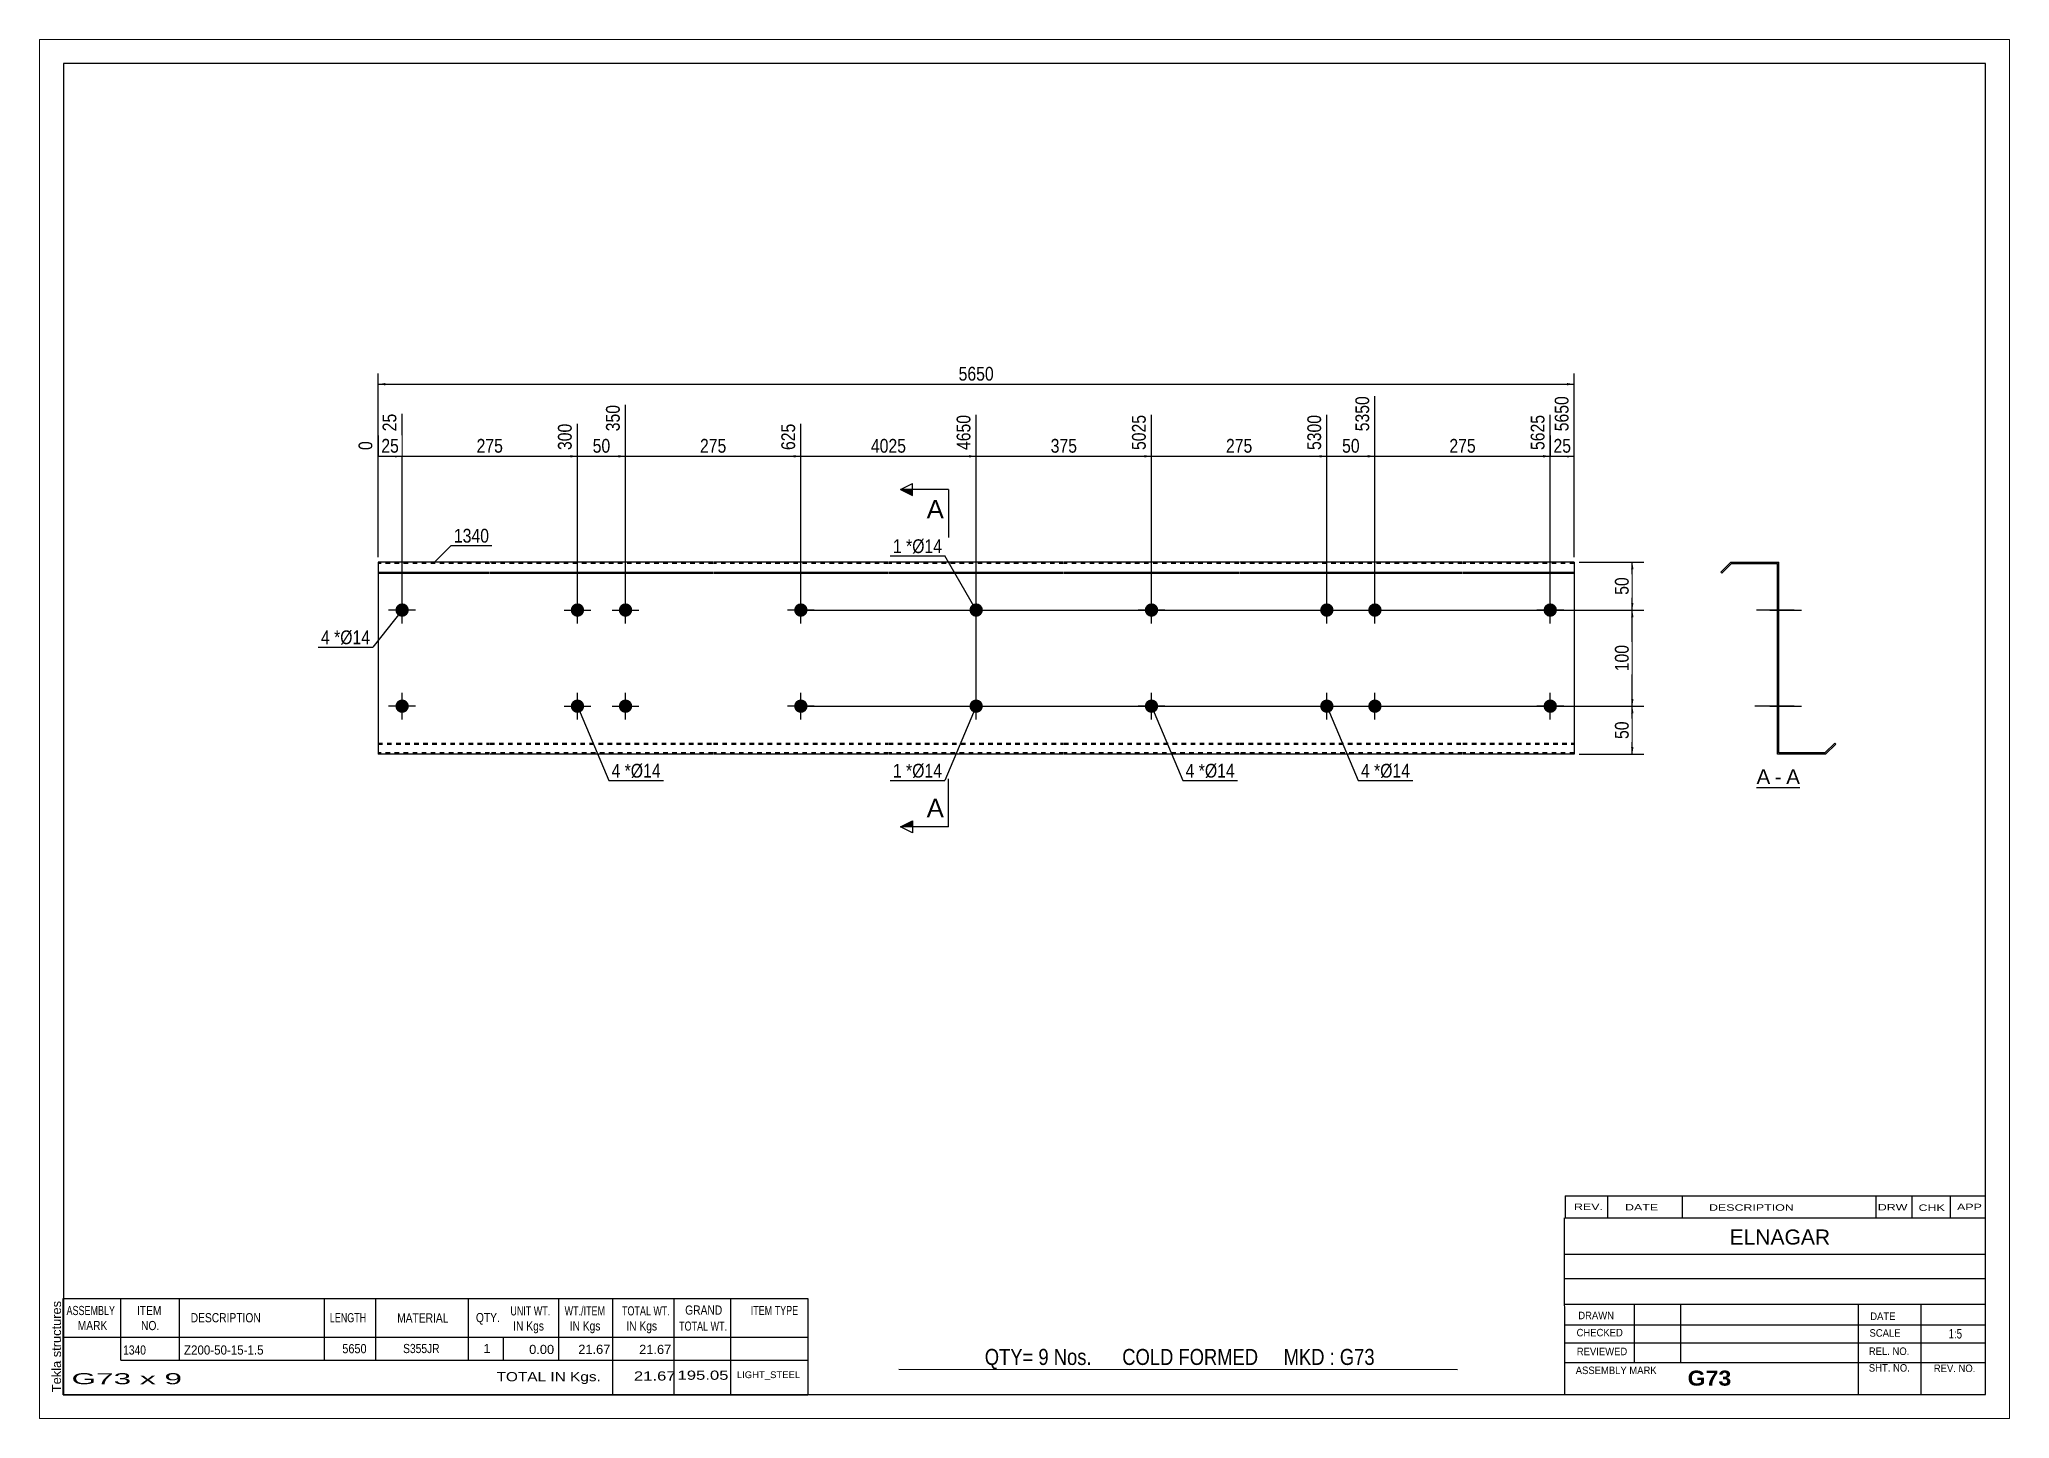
# Paper-space layout 'Layout1' of a CAD drawing. Header units: millimetres. Extents: x 0 to 410, y 0 to 287.
# The model-space entities are those that its viewports show. They can reach past a viewport. Long polylines and large blocks are cut down to what shows.
import ezdxf

# ---------------------------------------------------------------- set-up
doc = ezdxf.new("R2010")
doc.units = ezdxf.units.MM
doc.linetypes.add('DXK_LINE_DOT1', pattern=[1.8814, 0.9407, -0.9407])
doc.layers.add('Viewport layer', color=7, linetype='Continuous', plot=False)
doc.styles.add('Arial', font='ARIAL.TTF', dxfattribs={"height": 0.2})
doc.styles.add('Arial Bold', font='ARIALBD.TTF', dxfattribs={"height": 0.2})
doc.styles.add('Arial Narrow', font='ARIALN.TTF', dxfattribs={"height": 0.2})

# ---------------------------------------------------------------- blocks, each defined once
blk = doc.blocks.new('Unknown-629097481-1613')
at = {"color": 5, "linetype": 'Continuous'}
for p, q in [((334.52, 123.75), (-65.48, 123.75)), ((-65.48, 123.75), (-65.48, -153.25)), ((334.52, -153.25), (334.52, 123.75)), ((-65.48, -153.25), (334.52, -153.25))]:
    blk.add_line(p, q, dxfattribs=at)
at = {"color": 174, "linetype": 'Continuous', "style": 'Arial'}
blk.add_text('Tekla structures', height=1.9102, rotation=90, dxfattribs=at).set_placement((-65.98, -152.75))
blk = doc.blocks.new('Unknown-629097481-12 - 1215')
at = {"color": 7, "linetype": 'Continuous'}
blk.add_line((286.86, -26.95), (295.89, -26.95), dxfattribs=at)
at = {"color": 0, "linetype": 'Continuous'}
blk.add_wipeout([(289.7, -26.2), (289.7, -23), (286.86, -23), (286.86, -26.2)], dxfattribs=at)
blk.add_wipeout([(292.08, -26.2), (292.08, -23), (290.66, -23), (290.66, -26.2)], dxfattribs=at)
at = {"color": 96, "linetype": 'Continuous', "style": 'Arial'}
blk.add_text('A', height=3.06, dxfattribs=at).set_placement((286.86, -26.2))
at = {"color": 0, "linetype": 'Continuous'}
blk.add_wipeout([(295.89, -26.2), (295.89, -23), (293.04, -23), (293.04, -26.2)], dxfattribs=at)
at = {"color": 96, "linetype": 'Continuous', "style": 'Arial'}
for s, p in [('A', (293.04, -26.2)), ('-', (290.66, -26.2))]:
    blk.add_text(s, height=3.06, dxfattribs=at).set_placement(p)
blk = doc.blocks.new('Bolt-629097481-1207 - 1201')
at = {"linetype": 'Continuous'}
for points in [[(3.6, 10, -1), (6.4, 10, -1)], [(86.58, 10, -1), (89.38, 10, -1)]]:
    blk.add_hatch(color=3, dxfattribs=at).paths.add_polyline_path(points)
at = {"color": 3, "linetype": 'Continuous'}
for p, q in [((5, 7.2), (5, 12.8)), ((87.98, 7.2), (87.98, 12.8)), ((7.8, 10), (2.2, 10)), ((90.78, 10), (85.18, 10))]:
    blk.add_line(p, q, dxfattribs=at)
blk = doc.blocks.new('Part-629097481-1204 - 1201')
at = {"color": 2, "linetype": 'Continuous'}
for p, q in [((0, 20), (0, -20)), ((23.19, 20), (0, 20)), ((0, 17.88), (23.19, 17.88)), ((0, 17.67), (23.19, 17.67)), ((69.68, 20), (23.29, 20)), ((23.29, 17.88), (69.68, 17.88)), ((23.29, 17.67), (69.68, 17.67)), ((106.17, 20), (69.78, 20)), ((69.78, 17.88), (106.17, 17.88)), ((69.78, 17.67), (106.17, 17.67)), ((142.66, 20), (106.27, 20)), ((106.27, 17.88), (142.66, 17.88)), ((106.27, 17.67), (142.66, 17.67)), ((179.15, 20), (142.76, 20)), ((142.76, 17.88), (179.15, 17.88)), ((142.76, 17.67), (179.15, 17.67)), ((225.63, 20), (179.25, 20)), ((179.25, 17.88), (225.63, 17.88)), ((179.25, 17.67), (225.63, 17.67)), ((248.93, 20), (225.73, 20)), ((225.73, 17.88), (248.93, 17.88)), ((225.73, 17.67), (248.93, 17.67)), ((248.93, 20), (248.93, -20)), ((23.19, -20), (0, -20)), ((69.68, -20), (23.29, -20)), ((106.17, -20), (69.78, -20)), ((142.66, -20), (106.27, -20)), ((179.15, -20), (142.76, -20)), ((225.63, -20), (179.25, -20)), ((248.93, -20), (225.73, -20))]:
    blk.add_line(p, q, dxfattribs=at)
at = {"color": 7, "linetype": 'DXK_LINE_DOT1'}
for p, q in [((23.19, 19.7), (0, 19.7)), ((69.68, 19.7), (23.29, 19.7)), ((106.17, 19.7), (69.78, 19.7)), ((142.66, 19.7), (106.27, 19.7)), ((179.15, 19.7), (142.76, 19.7)), ((225.63, 19.7), (179.25, 19.7)), ((248.93, 19.7), (225.73, 19.7)), ((0, -17.67), (23.19, -17.67)), ((0, -17.88), (23.19, -17.88)), ((23.19, -19.7), (0, -19.7)), ((23.29, -17.67), (69.68, -17.67)), ((23.29, -17.88), (69.68, -17.88)), ((69.68, -19.7), (23.29, -19.7)), ((69.78, -17.67), (106.17, -17.67)), ((69.78, -17.88), (106.17, -17.88)), ((106.17, -19.7), (69.78, -19.7)), ((106.27, -17.67), (142.66, -17.67)), ((106.27, -17.88), (142.66, -17.88)), ((142.66, -19.7), (106.27, -19.7)), ((142.76, -17.67), (179.15, -17.67)), ((142.76, -17.88), (179.15, -17.88)), ((179.15, -19.7), (142.76, -19.7)), ((179.25, -17.67), (225.63, -17.67)), ((179.25, -17.88), (225.63, -17.88)), ((225.63, -19.7), (179.25, -19.7)), ((225.73, -17.67), (248.93, -17.67)), ((225.73, -17.88), (248.93, -17.88)), ((248.93, -19.7), (225.73, -19.7))]:
    blk.add_line(p, q, dxfattribs=at)
blk = doc.blocks.new('Bolt-629097481-1205 - 1201')
at = {"linetype": 'Continuous'}
blk.add_hatch(color=3, dxfattribs=at).paths.add_polyline_path([(123.06, -10, -1), (125.86, -10, -1)])
at = {"color": 3, "linetype": 'Continuous'}
for p, q in [((124.46, -12.8), (124.46, -7.2)), ((121.66, -10), (127.26, -10))]:
    blk.add_line(p, q, dxfattribs=at)
blk = doc.blocks.new('Bolt-629097481-1206 - 1201')
at = {"linetype": 'Continuous'}
for points in [[(40.09, 10, -1), (42.89, 10, -1)], [(50.09, 10, -1), (52.89, 10, -1)], [(40.09, -10, -1), (42.89, -10, -1)], [(50.09, -10, -1), (52.89, -10, -1)]]:
    blk.add_hatch(color=3, dxfattribs=at).paths.add_polyline_path(points)
at = {"color": 3, "linetype": 'Continuous'}
for p, q in [((41.49, 7.2), (41.49, 12.8)), ((51.49, 7.2), (51.49, 12.8)), ((38.69, 10), (44.29, 10)), ((48.69, 10), (54.29, 10)), ((41.49, -12.8), (41.49, -7.2)), ((51.49, -12.8), (51.49, -7.2)), ((38.69, -10), (44.29, -10)), ((48.69, -10), (54.29, -10))]:
    blk.add_line(p, q, dxfattribs=at)
blk = doc.blocks.new('Bolt-629097481-1208 - 1201')
at = {"linetype": 'Continuous'}
for points in [[(3.6, -10, -1), (6.4, -10, -1)], [(86.58, -10, -1), (89.38, -10, -1)]]:
    blk.add_hatch(color=3, dxfattribs=at).paths.add_polyline_path(points)
at = {"color": 3, "linetype": 'Continuous'}
for p, q in [((5, -12.8), (5, -7.2)), ((87.98, -12.8), (87.98, -7.2)), ((7.8, -10), (2.2, -10)), ((90.78, -10), (85.18, -10))]:
    blk.add_line(p, q, dxfattribs=at)
blk = doc.blocks.new('Bolt-629097481-1209 - 1201')
at = {"linetype": 'Continuous'}
for points in [[(196.04, 10, -1), (198.84, 10, -1)], [(206.04, 10, -1), (208.84, 10, -1)], [(196.04, -10, -1), (198.84, -10, -1)], [(206.04, -10, -1), (208.84, -10, -1)]]:
    blk.add_hatch(color=3, dxfattribs=at).paths.add_polyline_path(points)
at = {"color": 3, "linetype": 'Continuous'}
for p, q in [((197.44, 7.2), (197.44, 12.8)), ((207.44, 7.2), (207.44, 12.8)), ((194.64, 10), (200.24, 10)), ((204.64, 10), (210.24, 10)), ((197.44, -12.8), (197.44, -7.2)), ((207.44, -12.8), (207.44, -7.2)), ((194.64, -10), (200.24, -10)), ((204.64, -10), (210.24, -10))]:
    blk.add_line(p, q, dxfattribs=at)
blk = doc.blocks.new('Bolt-629097481-1210 - 1201')
at = {"linetype": 'Continuous'}
blk.add_hatch(color=3, dxfattribs=at).paths.add_polyline_path([(123.06, 10, -1), (125.86, 10, -1)])
at = {"color": 3, "linetype": 'Continuous'}
for p, q in [((124.46, 7.2), (124.46, 12.8)), ((121.66, 10), (127.26, 10))]:
    blk.add_line(p, q, dxfattribs=at)
blk = doc.blocks.new('Bolt-629097481-1211 - 1201')
at = {"linetype": 'Continuous'}
for points in [[(159.55, 10, -1), (162.35, 10, -1)], [(242.53, 10, -1), (245.33, 10, -1)]]:
    blk.add_hatch(color=3, dxfattribs=at).paths.add_polyline_path(points)
at = {"color": 3, "linetype": 'Continuous'}
for p, q in [((160.95, 7.2), (160.95, 12.8)), ((243.93, 7.2), (243.93, 12.8)), ((163.75, 10), (158.15, 10)), ((246.73, 10), (241.13, 10))]:
    blk.add_line(p, q, dxfattribs=at)
blk = doc.blocks.new('Bolt-629097481-1212 - 1201')
at = {"linetype": 'Continuous'}
for points in [[(159.55, -10, -1), (162.35, -10, -1)], [(242.53, -10, -1), (245.33, -10, -1)]]:
    blk.add_hatch(color=3, dxfattribs=at).paths.add_polyline_path(points)
at = {"color": 3, "linetype": 'Continuous'}
for p, q in [((160.95, -12.8), (160.95, -7.2)), ((243.93, -12.8), (243.93, -7.2)), ((163.75, -10), (158.15, -10)), ((246.73, -10), (241.13, -10))]:
    blk.add_line(p, q, dxfattribs=at)
blk = doc.blocks.new('Part-629097481-1216 - 1215')
at = {"color": 2, "linetype": 'Continuous'}
for p, q in [((281.52, 20), (279.4, 17.88)), ((279.4, 17.88), (279.61, 17.67)), ((279.61, 17.67), (281.65, 19.7)), ((281.52, 20), (291.52, 20)), ((281.65, 19.7), (291.22, 19.7)), ((291.22, -20), (291.22, 19.7)), ((291.52, -19.7), (291.52, 20)), ((301.22, -20), (291.22, -20)), ((301.1, -19.7), (291.52, -19.7)), ((301.1, -19.7), (303.13, -17.67)), ((303.34, -17.88), (301.22, -20)), ((303.13, -17.67), (303.34, -17.88))]:
    blk.add_line(p, q, dxfattribs=at)
blk = doc.blocks.new('Bolt-629097481-1217 - 1215')
at = {"linetype": 'Continuous'}
blk.add_hatch(color=3, dxfattribs=at).paths.add_polyline_path([(291.22, -8.6), (291.22, -11.4), (291.52, -11.4), (291.52, -8.6)])
at = {"color": 3, "linetype": 'Continuous'}
for p, q in [((293.12, -10), (286.52, -10)), ((291.52, -8.6), (291.22, -8.6)), ((291.52, -11.4), (291.22, -11.4))]:
    blk.add_line(p, q, dxfattribs=at)
blk = doc.blocks.new('Bolt-629097481-1218 - 1215')
at = {"linetype": 'Continuous'}
for points in [[(291.22, 11.4), (291.22, 8.6), (291.52, 8.6), (291.52, 11.4)], [(291.22, 11.4), (291.22, 8.6), (291.52, 8.6), (291.52, 11.4)], [(291.22, -8.6), (291.22, -11.4), (291.52, -11.4), (291.52, -8.6)], [(291.22, -8.6), (291.22, -11.4), (291.52, -11.4), (291.52, -8.6)]]:
    blk.add_hatch(color=3, dxfattribs=at).paths.add_polyline_path(points)
at = {"color": 3, "linetype": 'Continuous'}
for p, q in [((294.72, 10), (287.12, 10)), ((294.72, 10), (287.12, 10)), ((291.52, 11.4), (291.22, 11.4)), ((291.52, 11.4), (291.22, 11.4)), ((291.52, 8.6), (291.22, 8.6)), ((291.52, 8.6), (291.22, 8.6)), ((294.72, -10), (287.12, -10)), ((294.72, -10), (287.12, -10)), ((291.52, -8.6), (291.22, -8.6)), ((291.52, -8.6), (291.22, -8.6)), ((291.52, -11.4), (291.22, -11.4)), ((291.52, -11.4), (291.22, -11.4))]:
    blk.add_line(p, q, dxfattribs=at)
blk = doc.blocks.new('Bolt-629097481-1219 - 1215')
at = {"linetype": 'Continuous'}
blk.add_hatch(color=3, dxfattribs=at).paths.add_polyline_path([(291.22, 11.4), (291.22, 8.6), (291.52, 8.6), (291.52, 11.4)])
blk.add_hatch(color=3, dxfattribs=at).paths.add_polyline_path([(291.22, 11.4), (291.22, 8.6), (291.52, 8.6), (291.52, 11.4)])
at = {"color": 3, "linetype": 'Continuous'}
for p, q in [((289.62, 10), (296.22, 10)), ((289.62, 10), (296.22, 10)), ((291.22, 11.4), (291.52, 11.4)), ((291.22, 11.4), (291.52, 11.4)), ((291.22, 8.6), (291.52, 8.6)), ((291.22, 8.6), (291.52, 8.6))]:
    blk.add_line(p, q, dxfattribs=at)
blk = doc.blocks.new('Bolt-629097481-1220 - 1215')
at = {"linetype": 'Continuous'}
blk.add_hatch(color=3, dxfattribs=at).paths.add_polyline_path([(291.22, -8.6), (291.22, -11.4), (291.52, -11.4), (291.52, -8.6)])
blk.add_hatch(color=3, dxfattribs=at).paths.add_polyline_path([(291.22, -8.6), (291.22, -11.4), (291.52, -11.4), (291.52, -8.6)])
at = {"color": 3, "linetype": 'Continuous'}
for p, q in [((289.62, -10), (296.22, -10)), ((289.62, -10), (296.22, -10)), ((291.22, -8.6), (291.52, -8.6)), ((291.22, -8.6), (291.52, -8.6)), ((291.22, -11.4), (291.52, -11.4)), ((291.22, -11.4), (291.52, -11.4))]:
    blk.add_line(p, q, dxfattribs=at)
blk = doc.blocks.new('Bolt-629097481-1221 - 1215')
at = {"linetype": 'Continuous'}
for points in [[(291.22, 11.4), (291.22, 8.6), (291.52, 8.6), (291.52, 11.4)], [(291.22, 11.4), (291.22, 8.6), (291.52, 8.6), (291.52, 11.4)], [(291.22, -8.6), (291.22, -11.4), (291.52, -11.4), (291.52, -8.6)], [(291.22, -8.6), (291.22, -11.4), (291.52, -11.4), (291.52, -8.6)]]:
    blk.add_hatch(color=3, dxfattribs=at).paths.add_polyline_path(points)
at = {"color": 3, "linetype": 'Continuous'}
for p, q in [((294.12, 10), (287.52, 10)), ((294.12, 10), (287.52, 10)), ((291.52, 11.4), (291.22, 11.4)), ((291.52, 11.4), (291.22, 11.4)), ((291.52, 8.6), (291.22, 8.6)), ((291.52, 8.6), (291.22, 8.6)), ((294.12, -10), (287.52, -10)), ((294.12, -10), (287.52, -10)), ((291.52, -8.6), (291.22, -8.6)), ((291.52, -8.6), (291.22, -8.6)), ((291.52, -11.4), (291.22, -11.4)), ((291.52, -11.4), (291.22, -11.4))]:
    blk.add_line(p, q, dxfattribs=at)
blk = doc.blocks.new('Bolt-629097481-1222 - 1215')
at = {"linetype": 'Continuous'}
blk.add_hatch(color=3, dxfattribs=at).paths.add_polyline_path([(291.22, 11.4), (291.22, 8.6), (291.52, 8.6), (291.52, 11.4)])
at = {"color": 3, "linetype": 'Continuous'}
for p, q in [((293.42, 10), (286.82, 10)), ((291.52, 11.4), (291.22, 11.4)), ((291.52, 8.6), (291.22, 8.6))]:
    blk.add_line(p, q, dxfattribs=at)
blk = doc.blocks.new('Bolt-629097481-1223 - 1215')
at = {"linetype": 'Continuous'}
blk.add_hatch(color=3, dxfattribs=at).paths.add_polyline_path([(291.22, 11.4), (291.22, 8.6), (291.52, 8.6), (291.52, 11.4)])
blk.add_hatch(color=3, dxfattribs=at).paths.add_polyline_path([(291.22, 11.4), (291.22, 8.6), (291.52, 8.6), (291.52, 11.4)])
at = {"color": 3, "linetype": 'Continuous'}
for p, q in [((289.62, 10), (296.22, 10)), ((289.62, 10), (296.22, 10)), ((291.22, 11.4), (291.52, 11.4)), ((291.22, 11.4), (291.52, 11.4)), ((291.22, 8.6), (291.52, 8.6)), ((291.22, 8.6), (291.52, 8.6))]:
    blk.add_line(p, q, dxfattribs=at)
blk = doc.blocks.new('Bolt-629097481-1224 - 1215')
at = {"linetype": 'Continuous'}
blk.add_hatch(color=3, dxfattribs=at).paths.add_polyline_path([(291.22, -8.6), (291.22, -11.4), (291.52, -11.4), (291.52, -8.6)])
blk.add_hatch(color=3, dxfattribs=at).paths.add_polyline_path([(291.22, -8.6), (291.22, -11.4), (291.52, -11.4), (291.52, -8.6)])
at = {"color": 3, "linetype": 'Continuous'}
for p, q in [((289.62, -10), (296.22, -10)), ((289.62, -10), (296.22, -10)), ((291.22, -8.6), (291.52, -8.6)), ((291.22, -8.6), (291.52, -8.6)), ((291.22, -11.4), (291.52, -11.4)), ((291.22, -11.4), (291.52, -11.4))]:
    blk.add_line(p, q, dxfattribs=at)
blk = doc.blocks.new('StraightDimension-629097481-1287 - 1201')
at = {"linetype": 'Continuous'}
for points in [[(260.75, 8.5), (261, 10), (261.25, 8.5)], [(261.25, -8.5), (261, -10), (260.75, -8.5)]]:
    blk.add_hatch(color=7, dxfattribs=at).paths.add_polyline_path(points)
at = {"color": 7, "linetype": 'Continuous'}
for p, q in [((88.98, 10), (263.4, 10)), ((261, -10), (261, 10)), ((88.98, -10), (263.4, -10))]:
    blk.add_line(p, q, dxfattribs=at)
at = {"color": 0}
blk.add_wipeout([(260.85, 3.34), (256.65, 3.34), (256.65, -3.34), (260.85, -3.34)], dxfattribs=at)
at = {"color": 3, "style": 'Arial Narrow'}
blk.add_text('100', height=2.863, rotation=90.0002, dxfattribs=at).set_placement((260.25, -2.74))
blk = doc.blocks.new('StraightDimension-629097481-1242 - 1201')
at = {"linetype": 'Continuous'}
blk.add_hatch(color=7, dxfattribs=at).paths.add_polyline_path([(49.99, 42.25), (51.49, 42), (49.99, 41.75)])
at = {"color": 7, "linetype": 'Continuous'}
for p, q in [((51.49, 11), (51.49, 52.68)), ((41.49, 11), (41.49, 48.78)), ((41.49, 42), (51.49, 42))]:
    blk.add_line(p, q, dxfattribs=at)
at = {"color": 0}
blk.add_wipeout([(48.92, 42.15), (48.92, 46.35), (44.06, 46.35), (44.06, 42.15)], dxfattribs=at)
at = {"color": 0, "linetype": 'Continuous'}
blk.add_wipeout([(50.89, 53.28), (46.69, 53.28), (46.69, 46.6), (50.89, 46.6)], dxfattribs=at)
at = {"color": 3, "linetype": 'Continuous', "style": 'Arial Narrow'}
blk.add_text('350', height=2.863, rotation=90.0002, dxfattribs=at).set_placement((50.29, 47.2))
at = {"color": 3, "style": 'Arial Narrow'}
blk.add_text('50', height=2.863, dxfattribs=at).set_placement((44.66, 42.75))
blk = doc.blocks.new('StraightDimension-629097481-1235 - 1201')
at = {"linetype": 'Continuous'}
blk.add_hatch(color=7, dxfattribs=at).paths.add_polyline_path([(247.43, 42.25), (248.93, 42), (247.43, 41.75)])
at = {"color": 7, "linetype": 'Continuous'}
for p, q in [((248.93, 21), (248.93, 54.51)), ((243.93, 11), (243.93, 50.61)), ((243.93, 42), (248.93, 42))]:
    blk.add_line(p, q, dxfattribs=at)
at = {"color": 0}
blk.add_wipeout([(248.86, 42.15), (248.86, 46.35), (244, 46.35), (244, 42.15)], dxfattribs=at)
at = {"color": 0, "linetype": 'Continuous'}
blk.add_wipeout([(248.33, 55.11), (244.13, 55.11), (244.13, 46.6), (248.33, 46.6)], dxfattribs=at)
at = {"color": 3, "linetype": 'Continuous', "style": 'Arial Narrow'}
blk.add_text('5650', height=2.863, rotation=90.0002, dxfattribs=at).set_placement((247.73, 47.2))
at = {"color": 3, "style": 'Arial Narrow'}
blk.add_text('25', height=2.863, dxfattribs=at).set_placement((244.6, 42.75))
blk = doc.blocks.new('StraightDimension-629097481-1236 - 1201')
at = {"linetype": 'Continuous'}
blk.add_hatch(color=7, dxfattribs=at).paths.add_polyline_path([(242.43, 42.25), (243.93, 42), (242.43, 41.75)])
at = {"color": 7, "linetype": 'Continuous'}
for p, q in [((207.44, 11), (207.44, 54.51)), ((243.93, 11), (243.93, 50.61)), ((207.44, 42), (243.93, 42))]:
    blk.add_line(p, q, dxfattribs=at)
at = {"color": 0, "linetype": 'Continuous'}
blk.add_wipeout([(243.33, 51.21), (239.13, 51.21), (239.13, 42.7), (243.33, 42.7)], dxfattribs=at)
at = {"color": 0}
blk.add_wipeout([(229.03, 42.15), (229.03, 46.35), (222.34, 46.35), (222.34, 42.15)], dxfattribs=at)
at = {"color": 3, "linetype": 'Continuous', "style": 'Arial Narrow'}
blk.add_text('5625', height=2.863, rotation=90.0002, dxfattribs=at).set_placement((242.73, 43.3))
at = {"color": 3, "style": 'Arial Narrow'}
blk.add_text('275', height=2.863, dxfattribs=at).set_placement((222.94, 42.75))
blk = doc.blocks.new('StraightDimension-629097481-1237 - 1201')
at = {"linetype": 'Continuous'}
blk.add_hatch(color=7, dxfattribs=at).paths.add_polyline_path([(205.94, 42.25), (207.44, 42), (205.94, 41.75)])
at = {"color": 7, "linetype": 'Continuous'}
for p, q in [((207.44, 11), (207.44, 54.51)), ((197.44, 11), (197.44, 50.61)), ((197.44, 42), (207.44, 42))]:
    blk.add_line(p, q, dxfattribs=at)
at = {"color": 0}
blk.add_wipeout([(204.87, 42.15), (204.87, 46.35), (200.01, 46.35), (200.01, 42.15)], dxfattribs=at)
at = {"color": 0, "linetype": 'Continuous'}
blk.add_wipeout([(206.84, 55.11), (202.64, 55.11), (202.64, 46.6), (206.84, 46.6)], dxfattribs=at)
at = {"color": 3, "linetype": 'Continuous', "style": 'Arial Narrow'}
blk.add_text('5350', height=2.863, rotation=90.0002, dxfattribs=at).set_placement((206.24, 47.2))
at = {"color": 3, "style": 'Arial Narrow'}
blk.add_text('50', height=2.863, dxfattribs=at).set_placement((200.61, 42.75))
blk = doc.blocks.new('StraightDimension-629097481-1238 - 1201')
at = {"linetype": 'Continuous'}
blk.add_hatch(color=7, dxfattribs=at).paths.add_polyline_path([(195.94, 42.25), (197.44, 42), (195.94, 41.75)])
at = {"color": 7, "linetype": 'Continuous'}
for p, q in [((160.95, 11), (160.95, 50.61)), ((197.44, 11), (197.44, 50.61)), ((160.95, 42), (197.44, 42))]:
    blk.add_line(p, q, dxfattribs=at)
at = {"color": 0, "linetype": 'Continuous'}
blk.add_wipeout([(196.84, 51.21), (192.64, 51.21), (192.64, 42.7), (196.84, 42.7)], dxfattribs=at)
at = {"color": 0}
blk.add_wipeout([(182.54, 42.15), (182.54, 46.35), (175.85, 46.35), (175.85, 42.15)], dxfattribs=at)
at = {"color": 3, "linetype": 'Continuous', "style": 'Arial Narrow'}
blk.add_text('5300', height=2.863, rotation=90.0002, dxfattribs=at).set_placement((196.24, 43.3))
at = {"color": 3, "style": 'Arial Narrow'}
blk.add_text('275', height=2.863, dxfattribs=at).set_placement((176.45, 42.75))
blk = doc.blocks.new('StraightDimension-629097481-1288 - 1201')
at = {"linetype": 'Continuous'}
for points in [[(260.75, -11.5), (261, -10), (261.25, -11.5)], [(261.25, -18.5), (261, -20), (260.75, -18.5)]]:
    blk.add_hatch(color=7, dxfattribs=at).paths.add_polyline_path(points)
at = {"color": 7, "linetype": 'Continuous'}
for p, q in [((88.98, -10), (263.4, -10)), ((261, -20), (261, -10)), ((249.93, -20), (263.4, -20))]:
    blk.add_line(p, q, dxfattribs=at)
at = {"color": 0}
blk.add_wipeout([(260.85, -12.57), (256.65, -12.57), (256.65, -17.43), (260.85, -17.43)], dxfattribs=at)
at = {"color": 3, "style": 'Arial Narrow'}
blk.add_text('50', height=2.863, rotation=90.0002, dxfattribs=at).set_placement((260.25, -16.83))
blk = doc.blocks.new('StraightDimension-629097481-1239 - 1201')
at = {"linetype": 'Continuous'}
blk.add_hatch(color=7, dxfattribs=at).paths.add_polyline_path([(159.45, 42.25), (160.95, 42), (159.45, 41.75)])
at = {"color": 7, "linetype": 'Continuous'}
for p, q in [((124.46, -9), (124.46, 50.61)), ((160.95, 11), (160.95, 50.61)), ((124.46, 42), (160.95, 42))]:
    blk.add_line(p, q, dxfattribs=at)
at = {"color": 0, "linetype": 'Continuous'}
blk.add_wipeout([(160.35, 51.21), (156.15, 51.21), (156.15, 42.7), (160.35, 42.7)], dxfattribs=at)
at = {"color": 0}
blk.add_wipeout([(146.05, 42.15), (146.05, 46.35), (139.37, 46.35), (139.37, 42.15)], dxfattribs=at)
at = {"color": 3, "linetype": 'Continuous', "style": 'Arial Narrow'}
blk.add_text('5025', height=2.863, rotation=90.0002, dxfattribs=at).set_placement((159.75, 43.3))
at = {"color": 3, "style": 'Arial Narrow'}
blk.add_text('375', height=2.863, dxfattribs=at).set_placement((139.97, 42.75))
blk = doc.blocks.new('StraightDimension-629097481-1240 - 1201')
at = {"linetype": 'Continuous'}
blk.add_hatch(color=7, dxfattribs=at).paths.add_polyline_path([(122.96, 42.25), (124.46, 42), (122.96, 41.75)])
at = {"color": 7, "linetype": 'Continuous'}
for p, q in [((124.46, -9), (124.46, 50.61)), ((87.98, 11), (87.98, 48.78)), ((87.98, 42), (124.46, 42))]:
    blk.add_line(p, q, dxfattribs=at)
at = {"color": 0, "linetype": 'Continuous'}
blk.add_wipeout([(123.86, 51.21), (119.66, 51.21), (119.66, 42.7), (123.86, 42.7)], dxfattribs=at)
at = {"color": 0}
blk.add_wipeout([(110.48, 42.15), (110.48, 46.35), (101.96, 46.35), (101.96, 42.15)], dxfattribs=at)
at = {"color": 3, "linetype": 'Continuous', "style": 'Arial Narrow'}
blk.add_text('4650', height=2.863, rotation=90.0002, dxfattribs=at).set_placement((123.26, 43.3))
at = {"color": 3, "style": 'Arial Narrow'}
blk.add_text('4025', height=2.863, dxfattribs=at).set_placement((102.56, 42.75))
blk = doc.blocks.new('StraightDimension-629097481-1241 - 1201')
at = {"linetype": 'Continuous'}
blk.add_hatch(color=7, dxfattribs=at).paths.add_polyline_path([(86.48, 42.25), (87.98, 42), (86.48, 41.75)])
at = {"color": 7, "linetype": 'Continuous'}
for p, q in [((51.49, 11), (51.49, 52.68)), ((87.98, 11), (87.98, 48.78)), ((51.49, 42), (87.98, 42))]:
    blk.add_line(p, q, dxfattribs=at)
at = {"color": 0, "linetype": 'Continuous'}
blk.add_wipeout([(87.38, 49.38), (83.18, 49.38), (83.18, 42.7), (87.38, 42.7)], dxfattribs=at)
at = {"color": 0}
blk.add_wipeout([(73.07, 42.15), (73.07, 46.35), (66.39, 46.35), (66.39, 42.15)], dxfattribs=at)
at = {"color": 3, "style": 'Arial Narrow'}
blk.add_text('275', height=2.863, dxfattribs=at).set_placement((66.99, 42.75))
at = {"color": 3, "linetype": 'Continuous', "style": 'Arial Narrow'}
blk.add_text('625', height=2.863, rotation=90.0002, dxfattribs=at).set_placement((86.78, 43.3))
blk = doc.blocks.new('StraightDimension-629097481-1243 - 1201')
at = {"linetype": 'Continuous'}
blk.add_hatch(color=7, dxfattribs=at).paths.add_polyline_path([(39.99, 42.25), (41.49, 42), (39.99, 41.75)])
at = {"color": 7, "linetype": 'Continuous'}
for p, q in [((5, 11), (5, 50.86)), ((41.49, 11), (41.49, 48.78)), ((5, 42), (41.49, 42))]:
    blk.add_line(p, q, dxfattribs=at)
at = {"color": 0, "linetype": 'Continuous'}
blk.add_wipeout([(40.89, 49.38), (36.69, 49.38), (36.69, 42.7), (40.89, 42.7)], dxfattribs=at)
at = {"color": 0}
blk.add_wipeout([(26.59, 42.15), (26.59, 46.35), (19.9, 46.35), (19.9, 42.15)], dxfattribs=at)
at = {"color": 3, "style": 'Arial Narrow'}
blk.add_text('275', height=2.863, dxfattribs=at).set_placement((20.5, 42.75))
at = {"color": 3, "linetype": 'Continuous', "style": 'Arial Narrow'}
blk.add_text('300', height=2.863, rotation=90.0002, dxfattribs=at).set_placement((40.29, 43.3))
blk = doc.blocks.new('StraightDimension-629097481-1244 - 1201')
at = {"linetype": 'Continuous'}
blk.add_hatch(color=7, dxfattribs=at).paths.add_polyline_path([(3.5, 42.25), (5, 42), (3.5, 41.75)])
at = {"color": 7, "linetype": 'Continuous'}
for p, q in [((5, 11), (5, 50.86)), ((0, 21), (0, 45.13)), ((0, 42), (5, 42))]:
    blk.add_line(p, q, dxfattribs=at)
at = {"color": 0}
blk.add_wipeout([(4.93, 42.15), (4.93, 46.35), (0.07, 46.35), (0.07, 42.15)], dxfattribs=at)
at = {"color": 0, "linetype": 'Continuous'}
blk.add_wipeout([(4.4, 51.46), (0.2, 51.46), (0.2, 46.6), (4.4, 46.6)], dxfattribs=at)
blk.add_wipeout([(-0.6, 45.73), (-4.8, 45.73), (-4.8, 42.7), (-0.6, 42.7)], dxfattribs=at)
at = {"color": 3, "linetype": 'Continuous', "style": 'Arial Narrow'}
for s, height, p in [('25', 2.863, (3.8, 47.2)), ('0', 2.86, (-1.2, 43.3))]:
    blk.add_text(s, height=height, rotation=90.0002, dxfattribs=at).set_placement(p)
at = {"color": 3, "style": 'Arial Narrow'}
blk.add_text('25', height=2.863, dxfattribs=at).set_placement((0.67, 42.75))
blk = doc.blocks.new('StraightDimension-629097481-1286 - 1201')
at = {"linetype": 'Continuous'}
for points in [[(260.75, 18.5), (261, 20), (261.25, 18.5)], [(261.25, 11.5), (261, 10), (260.75, 11.5)]]:
    blk.add_hatch(color=7, dxfattribs=at).paths.add_polyline_path(points)
at = {"color": 7, "linetype": 'Continuous'}
for p, q in [((249.93, 20), (263.4, 20)), ((261, 10), (261, 20)), ((88.98, 10), (263.4, 10))]:
    blk.add_line(p, q, dxfattribs=at)
at = {"color": 0}
blk.add_wipeout([(260.85, 17.43), (256.65, 17.43), (256.65, 12.57), (260.85, 12.57)], dxfattribs=at)
at = {"color": 3, "style": 'Arial Narrow'}
blk.add_text('50', height=2.863, rotation=90.0002, dxfattribs=at).set_placement((260.25, 13.17))
blk = doc.blocks.new('StraightDimension-629097481-1310 - 1201')
at = {"linetype": 'Continuous'}
for points in [[(1.5, 56.75), (0, 57), (1.5, 57.25)], [(247.43, 57.25), (248.93, 57), (247.43, 56.75)]]:
    blk.add_hatch(color=7, dxfattribs=at).paths.add_polyline_path(points)
at = {"color": 7, "linetype": 'Continuous'}
for p, q in [((0, 21), (0, 59.25)), ((248.93, 21), (248.93, 59.25)), ((0, 57), (248.93, 57))]:
    blk.add_line(p, q, dxfattribs=at)
at = {"color": 0}
blk.add_wipeout([(128.72, 57.15), (128.72, 61.35), (120.21, 61.35), (120.21, 57.15)], dxfattribs=at)
at = {"color": 3, "style": 'Arial Narrow'}
blk.add_text('5650', height=2.863, dxfattribs=at).set_placement((120.81, 57.75))
blk = doc.blocks.new('CBS_BOM-629097481-1641')
at = {"color": 7, "linetype": 'Continuous'}
for p, q in [((-65.51, -141.28), (-65.51, -133.28)), ((-65.51, -133.28), (89.41, -133.28)), ((-53.51, -141.28), (-53.51, -133.28)), ((-41.32, -141.28), (-41.32, -133.28)), ((-11.16, -141.28), (-11.16, -133.28)), ((-0.48, -141.28), (-0.48, -133.28)), ((18.84, -141.28), (18.84, -133.28)), ((37.64, -141.28), (37.64, -133.28)), ((48.85, -141.28), (48.85, -133.28)), ((61.64, -141.28), (61.64, -133.28)), ((73.39, -141.28), (73.39, -133.28)), ((89.41, -133.29), (89.41, -141.27)), ((-65.51, -141.28), (89.41, -141.28)), ((-65.51, -146.08), (-65.51, -141.28)), ((-53.51, -146.08), (-53.51, -141.28)), ((-41.32, -146.08), (-41.32, -141.28)), ((-11.16, -146.08), (-11.16, -141.28)), ((-0.48, -146.08), (-0.48, -141.28)), ((18.84, -146.08), (18.84, -141.28)), ((26.1, -146.08), (26.1, -141.28)), ((37.64, -146.08), (37.64, -141.28)), ((48.85, -146.08), (48.85, -141.28)), ((61.64, -146.08), (61.64, -141.28)), ((73.4, -146.08), (73.4, -141.28)), ((89.41, -141.28), (89.41, -146.08)), ((-65.51, -153.28), (-65.51, -146.1)), ((-53.51, -146.08), (89.41, -146.08)), ((48.85, -153.28), (48.85, -146.1)), ((61.64, -153.28), (61.64, -146.1)), ((73.44, -153.28), (73.44, -146.1)), ((89.41, -146.08), (89.41, -153.28)), ((-65.51, -153.28), (89.41, -153.28))]:
    blk.add_line(p, q, dxfattribs=at)
at = {"color": 3, "linetype": 'Continuous', "style": 'Arial'}
for s, height, width, p in [('ASSEMBLY', 1.91, 0.7, (-64.83, -136.71)), ('ITEM', 1.91, 0.8, (-50.18, -136.71)), ('UNIT WT.', 1.91, 0.7, (27.53, -136.78)), ('WT./ITEM', 1.91, 0.7, (38.82, -136.78)), ('TOTAL WT.', 1.91, 0.7, (50.76, -136.78)), ('GRAND', 1.91, 0.8, (63.91, -136.62)), ('ITEM TYPE', 1.91, 0.7, (77.55, -136.7)), ('MARK', 1.91, 0.8, (-62.51, -139.84)), ('NO.', 1.91, 0.8, (-49.33, -139.84)), ('DESCRIPTION', 1.9102, 0.8, (-39, -138.21)), ('LENGTH', 1.91, 0.7, (-10.05, -138.21)), ('MATERIAL', 1.91, 0.8, (3.97, -138.26)), ('QTY.', 1.91, 0.8, (20.36, -138.18)), ('IN Kgs', 1.91, 0.8, (28.11, -139.92)), ('IN Kgs', 1.91, 0.8, (39.86, -139.92)), ('IN Kgs', 1.91, 0.8, (51.65, -139.92)), ('TOTAL WT.', 1.91, 0.7, (62.65, -139.96))]:
    blk.add_text(s, height=height, dxfattribs=dict(at, width=width)).set_placement(p)
at = {"color": 7, "linetype": 'Continuous', "style": 'Arial'}
for s, height, width, p in [('1340', 1.91, 0.8, (-53.06, -144.93)), ('Z200-50-15-1.5', 1.9102, 0.9, (-40.39, -144.93)), ('5650', 1.91, 0.85, (-7.44, -144.65)), ('S355JR', 1.91, 0.8, (5.21, -144.62))]:
    blk.add_text(s, height=height, dxfattribs=dict(at, width=width)).set_placement(p)
for s, p in [('1', (21.93, -144.62)), ('0.00', (31.44, -144.81)), ('21.67', (41.66, -144.78)), ('21.67', (54.33, -144.81))]:
    blk.add_text(s, height=1.91, dxfattribs=at).set_placement(p)
at = {"color": 6, "linetype": 'Continuous', "style": 'Arial'}
for s, height, width, p in [('G73 x 9', 2.292, 2.05, (-63.79, -151.09)), ('TOTAL IN Kgs.', 1.9102, 1.2, (24.65, -150.48)), ('21.67', 1.91, 1.3, (53.24, -150.33)), ('195.05', 1.91, 1.3, (62.31, -150.17))]:
    blk.add_text(s, height=height, dxfattribs=dict(at, width=width)).set_placement(p)
blk.add_text('LIGHT_STEEL', height=1.4135, dxfattribs=at).set_placement((74.66, -149.83))
blk = doc.blocks.new('CBS_CALLOFF-629097481-1642')
at = {"color": 7, "linetype": 'Continuous'}
blk.add_line((108.4, -147.98), (224.63, -148), dxfattribs=at)
at = {"color": 3, "linetype": 'Continuous', "style": 'Arial Narrow'}
blk.add_text('QTY= 9 Nos.      COLD FORMED     MKD : G73', height=3.3405, dxfattribs=at).set_placement((126.25, -147.09))
blk = doc.blocks.new('CBS_NAME_BLOG-629097481-1643')
at = {"color": 7, "linetype": 'Continuous'}
for p, q in [((246.93, -153.21), (246.92, -116.5)), ((246.93, -116.5), (334.44, -116.5)), ((246.93, -124.04), (334.45, -124.04)), ((247, -129.09), (334.52, -129.09)), ((246.93, -134.46), (334.44, -134.46)), ((261.45, -146.57), (261.45, -134.47)), ((271.13, -146.54), (271.13, -134.47)), ((308.05, -153.21), (308.05, -134.48)), ((321.1, -153.21), (321.1, -134.47)), ((246.93, -138.76), (334.52, -138.74)), ((246.93, -142.51), (334.44, -142.51)), ((246.93, -146.55), (334.44, -146.55)), ((246.93, -153.25), (334.52, -153.25))]:
    blk.add_line(p, q, dxfattribs=at)
at = {"color": 3, "linetype": 'Continuous', "style": 'Arial'}
blk.add_text('ELNAGAR', height=3.133, dxfattribs=at).set_placement((281.25, -122.03))
at = {"color": 3, "linetype": 'Continuous'}
for s, height, style, width, p in [('DRAWN', 1.566, 'Arial', 0.9, (249.76, -137.57)), ('DATE', 1.566, 'Arial', 0.9, (310.52, -137.73)), ('CHECKED', 1.566, 'Arial', 0.9, (249.41, -141.14)), ('REVIEWED', 1.566, 'Arial', 0.9, (249.45, -145.06)), ('REL. NO.', 1.566, 'Arial', 0.9, (310.23, -145.01)), ('SCALE', 1.566, 'Arial', 0.9, (310.37, -141.21)), ('1:5', 1.957, 'Arial Narrow', 0.9, (326.82, -141.57)), ('ASSEMBLY MARK', 1.5663, 'Arial', 0.9, (249.23, -148.99)), ('SHT. NO.', 1.566, 'Arial', 0.9, (310.23, -148.48)), ('REV. NO.', 1.566, 'Arial', 0.9, (323.75, -148.57)), ('G73', 3.131, 'Arial Bold', 1.1, (272.51, -151.39))]:
    blk.add_text(s, height=height, dxfattribs=dict(at, style=style, width=width)).set_placement(p)
blk = doc.blocks.new('CBS_REVISION-629097481-1644')
at = {"color": 7, "linetype": 'Continuous'}
for p, q in [((247.01, -111.87), (334.51, -111.87)), ((247.01, -111.87), (247.01, -116.5)), ((255.81, -111.87), (255.81, -116.5)), ((271.4, -111.87), (271.4, -116.44)), ((311.66, -111.87), (311.66, -116.5)), ((319.2, -111.87), (319.2, -116.5)), ((327.15, -111.87), (327.15, -116.5)), ((247.01, -116.5), (334.51, -116.5))]:
    blk.add_line(p, q, dxfattribs=at)
at = {"color": 7, "style": 'Arial Narrow', "width": 1.7}
for s, height, p in [('REV.', 1.326, (248.87, -114.82)), ('DATE', 1.326, (259.49, -114.94)), ('DESCRIPTION', 1.3257, (276.97, -114.99)), ('DRW', 1.326, (312.09, -114.93)), ('CHK', 1.326, (320.57, -115.02)), ('APP', 1.326, (328.58, -114.87))]:
    blk.add_text(s, height=height, dxfattribs=at).set_placement(p)
blk = doc.blocks.new('Mark-629097481-1331 - 1201')
at = {"color": 0}
blk.add_wipeout([(206.37, -24.86), (206.37, -21.86), (204.54, -21.86), (204.54, -24.86)], dxfattribs=at)
blk.add_wipeout([(206.37, -24.86), (206.37, -21.86), (204.54, -21.86), (204.54, -24.86)], dxfattribs=at)
at = {"color": 7, "linetype": 'Continuous'}
blk.add_line((197.44, -10), (203.94, -25.46), dxfattribs=at)
at = {"color": 0}
blk.add_wipeout([(208.54, -24.86), (208.54, -21.86), (207.27, -21.86), (207.27, -24.86)], dxfattribs=at)
blk.add_wipeout([(208.54, -24.86), (208.54, -21.86), (207.27, -21.86), (207.27, -24.86)], dxfattribs=at)
at = {"color": 3, "style": 'Arial Narrow'}
blk.add_text('4', height=2.86, dxfattribs=at).set_placement((204.54, -24.86))
at = {"color": 0}
blk.add_wipeout([(214.76, -24.86), (214.76, -21.86), (208.54, -21.86), (208.54, -24.86)], dxfattribs=at)
blk.add_wipeout([(214.76, -24.86), (214.76, -21.86), (208.54, -21.86), (208.54, -24.86)], dxfattribs=at)
at = {"color": 7, "linetype": 'Continuous'}
blk.add_line((203.94, -25.46), (215.36, -25.46), dxfattribs=at)
at = {"color": 3, "style": 'Arial Narrow'}
for s, height, p in [('*', 2.86, (207.27, -24.86)), ('Ø14', 2.863, (208.54, -24.86))]:
    blk.add_text(s, height=height, dxfattribs=at).set_placement(p)
blk = doc.blocks.new('MarkSet-629097481-1326 - 1201')
at = {"color": 0}
blk.add_wipeout([(169.88, -24.86), (169.88, -21.86), (168.05, -21.86), (168.05, -24.86)], dxfattribs=at)
blk.add_wipeout([(169.88, -24.86), (169.88, -21.86), (168.05, -21.86), (168.05, -24.86)], dxfattribs=at)
at = {"color": 7, "linetype": 'Continuous'}
blk.add_line((160.95, -10), (167.45, -25.46), dxfattribs=at)
at = {"color": 0}
blk.add_wipeout([(172.06, -24.86), (172.06, -21.86), (170.78, -21.86), (170.78, -24.86)], dxfattribs=at)
blk.add_wipeout([(172.06, -24.86), (172.06, -21.86), (170.78, -21.86), (170.78, -24.86)], dxfattribs=at)
at = {"color": 3, "style": 'Arial Narrow'}
blk.add_text('4', height=2.86, dxfattribs=at).set_placement((168.05, -24.86))
at = {"color": 0}
blk.add_wipeout([(178.27, -24.86), (178.27, -21.86), (172.06, -21.86), (172.06, -24.86)], dxfattribs=at)
blk.add_wipeout([(178.27, -24.86), (178.27, -21.86), (172.06, -21.86), (172.06, -24.86)], dxfattribs=at)
at = {"color": 7, "linetype": 'Continuous'}
blk.add_line((167.45, -25.46), (178.87, -25.46), dxfattribs=at)
at = {"color": 3, "style": 'Arial Narrow'}
for s, height, p in [('*', 2.86, (170.78, -24.86)), ('Ø14', 2.863, (172.06, -24.86))]:
    blk.add_text(s, height=height, dxfattribs=at).set_placement(p)
blk = doc.blocks.new('Mark-629097481-1330 - 1201')
at = {"color": 0}
blk.add_wipeout([(50.42, -24.86), (50.42, -21.86), (48.59, -21.86), (48.59, -24.86)], dxfattribs=at)
blk.add_wipeout([(50.42, -24.86), (50.42, -21.86), (48.59, -21.86), (48.59, -24.86)], dxfattribs=at)
at = {"color": 7, "linetype": 'Continuous'}
blk.add_line((41.49, -10), (47.99, -25.46), dxfattribs=at)
at = {"color": 0}
blk.add_wipeout([(52.59, -24.86), (52.59, -21.86), (51.32, -21.86), (51.32, -24.86)], dxfattribs=at)
blk.add_wipeout([(52.59, -24.86), (52.59, -21.86), (51.32, -21.86), (51.32, -24.86)], dxfattribs=at)
at = {"color": 3, "style": 'Arial Narrow'}
blk.add_text('4', height=2.86, dxfattribs=at).set_placement((48.59, -24.86))
at = {"color": 0}
blk.add_wipeout([(58.81, -24.86), (58.81, -21.86), (52.59, -21.86), (52.59, -24.86)], dxfattribs=at)
blk.add_wipeout([(58.81, -24.86), (58.81, -21.86), (52.59, -21.86), (52.59, -24.86)], dxfattribs=at)
at = {"color": 7, "linetype": 'Continuous'}
blk.add_line((47.99, -25.46), (59.41, -25.46), dxfattribs=at)
at = {"color": 3, "style": 'Arial Narrow'}
for s, height, p in [('*', 2.86, (51.32, -24.86)), ('Ø14', 2.863, (52.59, -24.86))]:
    blk.add_text(s, height=height, dxfattribs=at).set_placement(p)
blk = doc.blocks.new('SectionMark-629097481-1233 - 1201')
at = {"linetype": 'Continuous'}
for points in [[(111.22, 35.1), (111.22, 33.85), (108.72, 35.1)], [(111.22, -33.85), (111.22, -35.1), (108.72, -35.1)]]:
    blk.add_hatch(color=30, dxfattribs=at).paths.add_polyline_path(points)
at = {"color": 30, "linetype": 'Continuous'}
for p, q in [((108.72, 35.1), (111.22, 36.35)), ((108.72, 35.1), (111.22, 33.85)), ((111.22, 33.85), (111.22, 36.35)), ((108.72, -35.1), (111.22, -33.85)), ((111.22, -36.35), (108.72, -35.1)), ((111.22, -33.85), (111.22, -36.35))]:
    blk.add_line(p, q, dxfattribs=at)
at = {"color": 0, "linetype": 'Continuous'}
for points in [[(117.72, 29.1), (117.72, 33.1), (114.17, 33.1), (114.17, 29.1)], [(117.72, -33.1), (117.72, -29.1), (114.17, -29.1), (114.17, -33.1)]]:
    blk.add_wipeout(points, dxfattribs=at)
at = {"color": 30, "linetype": 'Continuous'}
for p, q in [((118.72, 35.1), (108.72, 35.1)), ((118.72, 35.1), (118.72, 25.1)), ((118.72, -35.1), (118.72, -25.1)), ((118.72, -35.1), (108.72, -35.1))]:
    blk.add_line(p, q, dxfattribs=at)
at = {"color": 96, "linetype": 'Continuous', "style": 'Arial'}
for p in [(114.17, 29.1), (114.17, -33.1)]:
    blk.add_text('A', height=3.82, dxfattribs=at).set_placement(p)
blk = doc.blocks.new('Mark-629097481-1313 - 1201')
at = {"color": 0}
blk.add_wipeout([(23.09, 24.04), (23.09, 27.04), (15.78, 27.04), (15.78, 24.04)], dxfattribs=at)
blk.add_wipeout([(23.09, 24.04), (23.09, 27.04), (15.78, 27.04), (15.78, 24.04)], dxfattribs=at)
at = {"color": 7, "linetype": 'Continuous'}
for p, q in [((11.65, 19.9), (15.18, 23.44)), ((15.18, 23.44), (23.69, 23.44))]:
    blk.add_line(p, q, dxfattribs=at)
at = {"color": 3, "style": 'Arial Narrow'}
blk.add_text('1340', height=2.863, dxfattribs=at).set_placement((15.78, 24.04))
blk = doc.blocks.new('MarkSet-629097481-1321 - 1201')
at = {"color": 0}
blk.add_wipeout([(-10.05, 2.9), (-10.05, 5.9), (-11.88, 5.9), (-11.88, 2.9)], dxfattribs=at)
blk.add_wipeout([(-10.05, 2.9), (-10.05, 5.9), (-11.88, 5.9), (-11.88, 2.9)], dxfattribs=at)
blk.add_wipeout([(-7.88, 2.9), (-7.88, 5.9), (-9.15, 5.9), (-9.15, 2.9)], dxfattribs=at)
blk.add_wipeout([(-7.88, 2.9), (-7.88, 5.9), (-9.15, 5.9), (-9.15, 2.9)], dxfattribs=at)
at = {"color": 3, "style": 'Arial Narrow'}
blk.add_text('4', height=2.86, dxfattribs=at).set_placement((-11.88, 2.9))
at = {"color": 0}
blk.add_wipeout([(-1.66, 2.9), (-1.66, 5.9), (-7.88, 5.9), (-7.88, 2.9)], dxfattribs=at)
blk.add_wipeout([(-1.66, 2.9), (-1.66, 5.9), (-7.88, 5.9), (-7.88, 2.9)], dxfattribs=at)
at = {"color": 7, "linetype": 'Continuous'}
for p in [(5, 10), (-12.48, 2.3)]:
    blk.add_line(p, (-1.06, 2.3), dxfattribs=at)
at = {"color": 3, "style": 'Arial Narrow'}
for s, height, p in [('*', 2.86, (-9.15, 2.9)), ('Ø14', 2.863, (-7.88, 2.9))]:
    blk.add_text(s, height=height, dxfattribs=at).set_placement(p)
blk = doc.blocks.new('Mark-629097481-1329 - 1201')
at = {"color": 0}
blk.add_wipeout([(108.97, -24.86), (108.97, -21.86), (107.14, -21.86), (107.14, -24.86)], dxfattribs=at)
blk.add_wipeout([(108.97, -24.86), (108.97, -21.86), (107.14, -21.86), (107.14, -24.86)], dxfattribs=at)
blk.add_wipeout([(111.15, -24.86), (111.15, -21.86), (109.87, -21.86), (109.87, -24.86)], dxfattribs=at)
blk.add_wipeout([(111.15, -24.86), (111.15, -21.86), (109.87, -21.86), (109.87, -24.86)], dxfattribs=at)
at = {"color": 3, "style": 'Arial Narrow'}
blk.add_text('1', height=2.86, dxfattribs=at).set_placement((107.14, -24.86))
at = {"color": 0}
blk.add_wipeout([(117.36, -24.86), (117.36, -21.86), (111.15, -21.86), (111.15, -24.86)], dxfattribs=at)
blk.add_wipeout([(117.36, -24.86), (117.36, -21.86), (111.15, -21.86), (111.15, -24.86)], dxfattribs=at)
at = {"color": 7, "linetype": 'Continuous'}
for p in [(124.46, -10), (106.54, -25.46)]:
    blk.add_line(p, (117.96, -25.46), dxfattribs=at)
at = {"color": 3, "style": 'Arial Narrow'}
for s, height, p in [('*', 2.86, (109.87, -24.86)), ('Ø14', 2.863, (111.15, -24.86))]:
    blk.add_text(s, height=height, dxfattribs=at).set_placement(p)
blk = doc.blocks.new('Mark-629097481-1332 - 1201')
at = {"color": 0}
blk.add_wipeout([(108.97, 21.86), (108.97, 24.86), (107.14, 24.86), (107.14, 21.86)], dxfattribs=at)
blk.add_wipeout([(108.97, 21.86), (108.97, 24.86), (107.14, 24.86), (107.14, 21.86)], dxfattribs=at)
blk.add_wipeout([(111.15, 21.86), (111.15, 24.86), (109.87, 24.86), (109.87, 21.86)], dxfattribs=at)
blk.add_wipeout([(111.15, 21.86), (111.15, 24.86), (109.87, 24.86), (109.87, 21.86)], dxfattribs=at)
at = {"color": 3, "style": 'Arial Narrow'}
blk.add_text('1', height=2.86, dxfattribs=at).set_placement((107.14, 21.86))
at = {"color": 0}
blk.add_wipeout([(117.36, 21.86), (117.36, 24.86), (111.15, 24.86), (111.15, 21.86)], dxfattribs=at)
blk.add_wipeout([(117.36, 21.86), (117.36, 24.86), (111.15, 24.86), (111.15, 21.86)], dxfattribs=at)
at = {"color": 7, "linetype": 'Continuous'}
for p in [(106.54, 21.26), (124.46, 10)]:
    blk.add_line(p, (117.96, 21.26), dxfattribs=at)
at = {"color": 3, "style": 'Arial Narrow'}
for s, height, p in [('*', 2.86, (109.87, 21.86)), ('Ø14', 2.863, (111.15, 21.86))]:
    blk.add_text(s, height=height, dxfattribs=at).set_placement(p)

msp = doc.modelspace()

# ---------------------------------------------------------------- block references
for name in ['Unknown-629097481-1613', 'Part-629097481-1204 - 1201', 'Part-629097481-1216 - 1215', 'Bolt-629097481-1207 - 1201', 'Bolt-629097481-1206 - 1201', 'Bolt-629097481-1210 - 1201', 'Bolt-629097481-1211 - 1201', 'Bolt-629097481-1209 - 1201', 'Bolt-629097481-1222 - 1215', 'Bolt-629097481-1218 - 1215', 'Bolt-629097481-1221 - 1215', 'Bolt-629097481-1219 - 1215', 'Bolt-629097481-1223 - 1215', 'Bolt-629097481-1208 - 1201', 'Bolt-629097481-1205 - 1201', 'Bolt-629097481-1212 - 1201', 'Bolt-629097481-1217 - 1215', 'Bolt-629097481-1220 - 1215', 'Bolt-629097481-1224 - 1215', 'CBS_REVISION-629097481-1644', 'CBS_NAME_BLOG-629097481-1643', 'CBS_BOM-629097481-1641', 'CBS_CALLOFF-629097481-1642']:
    msp.add_blockref(name, (0, 0))

# ---------------------------------------------------------------- next in the draw order: block references
for name in ['StraightDimension-629097481-1242 - 1201', 'StraightDimension-629097481-1287 - 1201', 'Mark-629097481-1330 - 1201', 'Unknown-629097481-12 - 1215']:
    msp.add_blockref(name, (0, 0))

# ---------------------------------------------------------------- next in the draw order: block references
for name in ['StraightDimension-629097481-1235 - 1201', 'StraightDimension-629097481-1243 - 1201', 'StraightDimension-629097481-1288 - 1201']:
    msp.add_blockref(name, (0, 0))

# ---------------------------------------------------------------- next in the draw order: block references
for name in ['StraightDimension-629097481-1236 - 1201', 'StraightDimension-629097481-1244 - 1201', 'Mark-629097481-1331 - 1201']:
    msp.add_blockref(name, (0, 0))

# ---------------------------------------------------------------- next in the draw order: block references
for name in ['StraightDimension-629097481-1237 - 1201', 'MarkSet-629097481-1321 - 1201']:
    msp.add_blockref(name, (0, 0))

# ---------------------------------------------------------------- next in the draw order: block references
msp.add_blockref('StraightDimension-629097481-1238 - 1201', (0, 0))

# ---------------------------------------------------------------- next in the draw order: block references
msp.add_blockref('StraightDimension-629097481-1239 - 1201', (0, 0))

# ---------------------------------------------------------------- next in the draw order: block references
for name in ['StraightDimension-629097481-1240 - 1201', 'MarkSet-629097481-1326 - 1201']:
    msp.add_blockref(name, (0, 0))

# ---------------------------------------------------------------- next in the draw order: block references
msp.add_blockref('StraightDimension-629097481-1241 - 1201', (0, 0))

# ---------------------------------------------------------------- next in the draw order: block references
msp.add_blockref('StraightDimension-629097481-1286 - 1201', (0, 0))

# ---------------------------------------------------------------- next in the draw order: block references
msp.add_blockref('StraightDimension-629097481-1310 - 1201', (0, 0))

# ---------------------------------------------------------------- next in the draw order: block references
for name in ['SectionMark-629097481-1233 - 1201', 'Mark-629097481-1313 - 1201']:
    msp.add_blockref(name, (0, 0))

# ---------------------------------------------------------------- next in the draw order: block references
for name in ['Mark-629097481-1332 - 1201', 'Mark-629097481-1329 - 1201']:
    msp.add_blockref(name, (0, 0))

psp = doc.layouts.get("Layout1")

# ---------------------------------------------------------------- viewports
at = {"layer": 'Viewport layer', "view_target_point": (134.52, -14.75)}
psp.add_viewport(center=(205, 143.5), size=(410, 287), view_center_point=(0, 0), view_height=287, dxfattribs=at)

doc.saveas('drawing.dxf')
